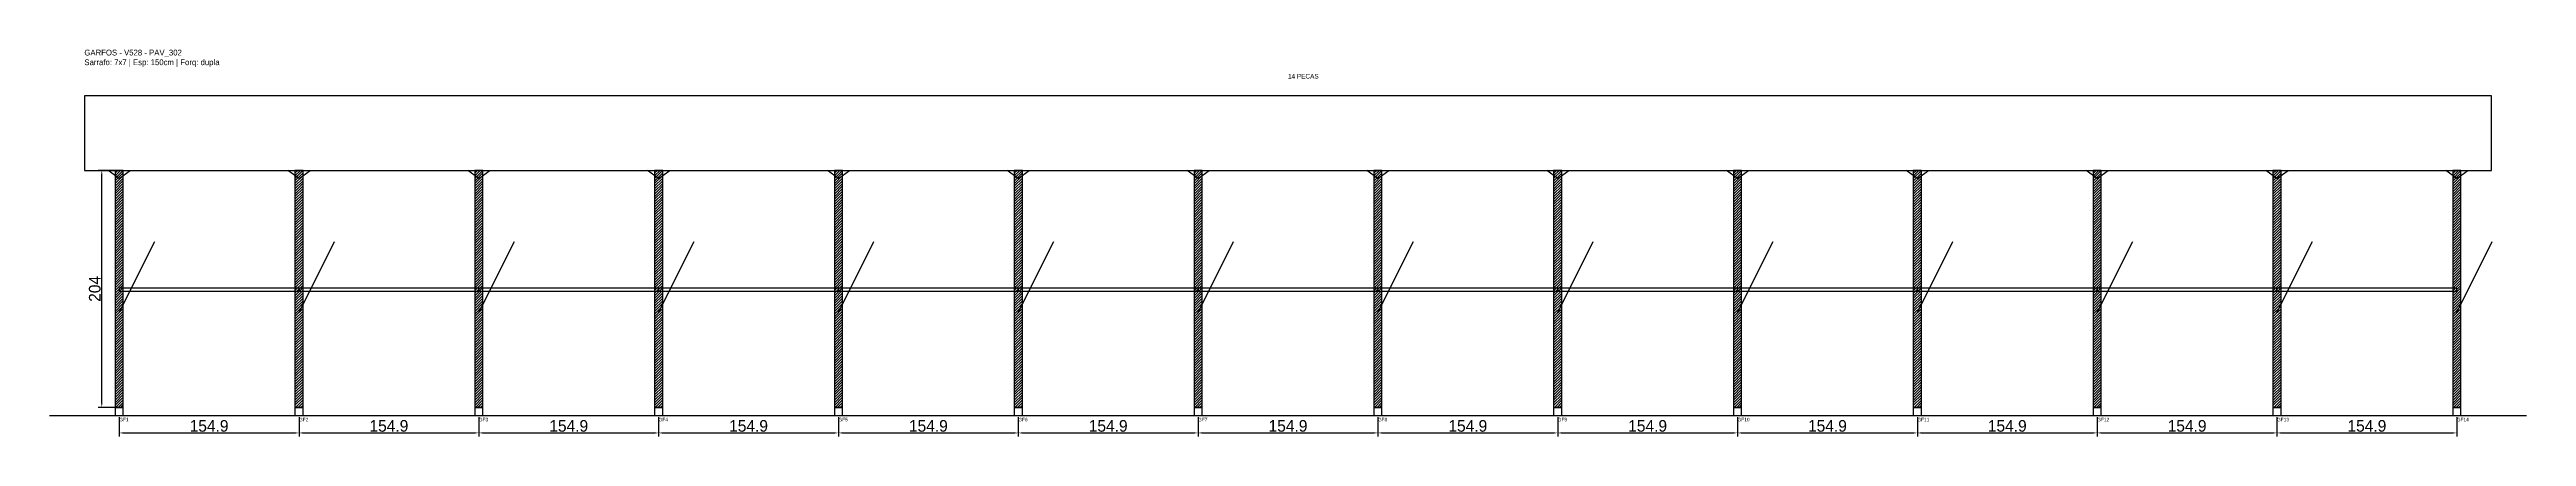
# Model space of a CAD drawing. Header units: metres. Extents: x -30 to 2104, y -25 to 308.
import ezdxf

# ---------------------------------------------------------------- set-up
doc = ezdxf.new("R2010")
doc.units = ezdxf.units.M
for name, color, linetype in [('BARRA_ANCORAGEM', 1, 'Continuous'), ('COTA', 241, 'Continuous'), ('GARFOS OK', 3, 'Continuous'), ('NOME DA VIGA', 6, 'Continuous'), ('SARR_7x7', 40, 'Continuous'), ('TIRAS REESCORAMENTO', 252, 'Continuous'), ('VIGAS', 3, 'Continuous')]:
    doc.layers.add(name, color=color, linetype=linetype)
doc.dimstyles.new('EZ DXF', dxfattribs={"dimtxt": 10, "dimasz": 3.5, "dimexe": 3, "dimexo": 1.5, "dimgap": 1, "dimtad": 1, "dimdec": 1, "dimdsep": 46, "dimcen": 2.5, "dimazin": 3, "dimtfac": 1, "dimtmove": 0, "dimatfit": 3})

msp = doc.modelspace()

# ---------------------------------------------------------------- hatches: boundary and pattern name
at = {"layer": 'COTA'}
h = msp.add_hatch(dxfattribs=at)
h.set_pattern_fill('ANSI31', scale=0.5)
h.paths.add_polyline_path([(26.5, 0), (33.5, 0), (33.5, 204), (26.5, 204)])
h = msp.add_hatch(dxfattribs=at)
h.set_pattern_fill('ANSI31', scale=0.5)
h.paths.add_polyline_path([(181.38, 0), (188.38, 0), (188.38, 204), (181.38, 204)])
h = msp.add_hatch(dxfattribs=at)
h.set_pattern_fill('ANSI31', scale=0.5)
h.paths.add_polyline_path([(336.27, 0), (343.27, 0), (343.27, 204), (336.27, 204)])
h = msp.add_hatch(dxfattribs=at)
h.set_pattern_fill('ANSI31', scale=0.5)
h.paths.add_polyline_path([(491.15, 0), (498.15, 0), (498.15, 204), (491.15, 204)])
h = msp.add_hatch(dxfattribs=at)
h.set_pattern_fill('ANSI31', scale=0.5)
h.paths.add_polyline_path([(646.04, 0), (653.04, 0), (653.04, 204), (646.04, 204)])
h = msp.add_hatch(dxfattribs=at)
h.set_pattern_fill('ANSI31', scale=0.5)
h.paths.add_polyline_path([(800.92, 0), (807.92, 0), (807.92, 204), (800.92, 204)])
h = msp.add_hatch(dxfattribs=at)
h.set_pattern_fill('ANSI31', scale=0.5)
h.paths.add_polyline_path([(955.81, 0), (962.81, 0), (962.81, 204), (955.81, 204)])
h = msp.add_hatch(dxfattribs=at)
h.set_pattern_fill('ANSI31', scale=0.5)
h.paths.add_polyline_path([(1110.69, 0), (1117.69, 0), (1117.69, 204), (1110.69, 204)])
h = msp.add_hatch(dxfattribs=at)
h.set_pattern_fill('ANSI31', scale=0.5)
h.paths.add_polyline_path([(1265.58, 0), (1272.58, 0), (1272.58, 204), (1265.58, 204)])
h = msp.add_hatch(dxfattribs=at)
h.set_pattern_fill('ANSI31', scale=0.5)
h.paths.add_polyline_path([(1420.46, 0), (1427.46, 0), (1427.46, 204), (1420.46, 204)])
h = msp.add_hatch(dxfattribs=at)
h.set_pattern_fill('ANSI31', scale=0.5)
h.paths.add_polyline_path([(1575.35, 0), (1582.35, 0), (1582.35, 204), (1575.35, 204)])
h = msp.add_hatch(dxfattribs=at)
h.set_pattern_fill('ANSI31', scale=0.5)
h.paths.add_polyline_path([(1730.23, 0), (1737.23, 0), (1737.23, 204), (1730.23, 204)])
h = msp.add_hatch(dxfattribs=at)
h.set_pattern_fill('ANSI31', scale=0.5)
h.paths.add_polyline_path([(1885.12, 0), (1892.12, 0), (1892.12, 204), (1885.12, 204)])
h = msp.add_hatch(dxfattribs=at)
h.set_pattern_fill('ANSI31', scale=0.5)
h.paths.add_polyline_path([(2040, 0), (2047, 0), (2047, 204), (2040, 204)])

# ---------------------------------------------------------------- linework, layer by layer
at = {"layer": 'BARRA_ANCORAGEM'}
for p, q in [((30, 81.6), (60.6, 142.8)), ((184.88, 81.6), (215.48, 142.8)), ((339.77, 81.6), (370.37, 142.8)), ((494.65, 81.6), (525.25, 142.8)), ((649.54, 81.6), (680.14, 142.8)), ((804.42, 81.6), (835.02, 142.8)), ((959.31, 81.6), (989.91, 142.8)), ((1114.19, 81.6), (1144.79, 142.8)), ((1269.08, 81.6), (1299.68, 142.8)), ((1423.96, 81.6), (1454.56, 142.8)), ((1578.85, 81.6), (1609.45, 142.8)), ((1733.73, 81.6), (1764.33, 142.8)), ((1888.62, 81.6), (1919.22, 142.8)), ((2043.5, 81.6), (2074.1, 142.8))]:
    msp.add_line(p, q, dxfattribs=at)
at = {"layer": 'GARFOS OK'}
for p, q in [((30, 197), (20.5, 204)), ((20.5, 204), (39.5, 204)), ((30, 197), (39.5, 204)), ((184.88, 197), (175.38, 204)), ((175.38, 204), (194.38, 204)), ((184.88, 197), (194.38, 204)), ((339.77, 197), (330.27, 204)), ((330.27, 204), (349.27, 204)), ((339.77, 197), (349.27, 204)), ((494.65, 197), (485.15, 204)), ((485.15, 204), (504.15, 204)), ((494.65, 197), (504.15, 204)), ((649.54, 197), (640.04, 204)), ((640.04, 204), (659.04, 204)), ((649.54, 197), (659.04, 204)), ((804.42, 197), (794.92, 204)), ((794.92, 204), (813.92, 204)), ((804.42, 197), (813.92, 204)), ((959.31, 197), (949.81, 204)), ((949.81, 204), (968.81, 204)), ((959.31, 197), (968.81, 204)), ((1114.19, 197), (1104.69, 204)), ((1104.69, 204), (1123.69, 204)), ((1114.19, 197), (1123.69, 204)), ((1269.08, 197), (1259.58, 204)), ((1259.58, 204), (1278.58, 204)), ((1269.08, 197), (1278.58, 204)), ((1423.96, 197), (1414.46, 204)), ((1414.46, 204), (1433.46, 204)), ((1423.96, 197), (1433.46, 204)), ((1578.85, 197), (1569.35, 204)), ((1569.35, 204), (1588.35, 204)), ((1578.85, 197), (1588.35, 204)), ((1733.73, 197), (1724.23, 204)), ((1724.23, 204), (1743.23, 204)), ((1733.73, 197), (1743.23, 204)), ((1888.62, 197), (1879.12, 204)), ((1879.12, 204), (1898.12, 204)), ((1888.62, 197), (1898.12, 204)), ((2043.5, 197), (2034, 204)), ((2034, 204), (2053, 204)), ((2043.5, 197), (2053, 204))]:
    msp.add_line(p, q, dxfattribs=at)
at = {"layer": 'GARFOS OK', "linetype": 'CONTINUOUS'}
msp.add_line((-30, -7), (2103.5, -7), dxfattribs=at)
at = {"layer": 'GARFOS OK'}
for points in [[(26.5, 0), (33.5, 0), (33.5, 204), (26.5, 204), (26.5, 0)], [(181.38, 0), (188.38, 0), (188.38, 204), (181.38, 204), (181.38, 0)], [(336.27, 0), (343.27, 0), (343.27, 204), (336.27, 204), (336.27, 0)], [(491.15, 0), (498.15, 0), (498.15, 204), (491.15, 204), (491.15, 0)], [(646.04, 0), (653.04, 0), (653.04, 204), (646.04, 204), (646.04, 0)], [(800.92, 0), (807.92, 0), (807.92, 204), (800.92, 204), (800.92, 0)], [(955.81, 0), (962.81, 0), (962.81, 204), (955.81, 204), (955.81, 0)], [(1110.69, 0), (1117.69, 0), (1117.69, 204), (1110.69, 204), (1110.69, 0)], [(1265.58, 0), (1272.58, 0), (1272.58, 204), (1265.58, 204), (1265.58, 0)], [(1420.46, 0), (1427.46, 0), (1427.46, 204), (1420.46, 204), (1420.46, 0)], [(1575.35, 0), (1582.35, 0), (1582.35, 204), (1575.35, 204), (1575.35, 0)], [(1730.23, 0), (1737.23, 0), (1737.23, 204), (1730.23, 204), (1730.23, 0)], [(1885.12, 0), (1892.12, 0), (1892.12, 204), (1885.12, 204), (1885.12, 0)], [(2040, 0), (2047, 0), (2047, 204), (2040, 204), (2040, 0)]]:
    msp.add_lwpolyline(points, dxfattribs=at)
at = {"layer": 'SARR_7x7'}
for points in [[(26.5, -7), (33.5, -7), (33.5, 0), (26.5, 0), (26.5, -7)], [(181.38, -7), (188.38, -7), (188.38, 0), (181.38, 0), (181.38, -7)], [(336.27, -7), (343.27, -7), (343.27, 0), (336.27, 0), (336.27, -7)], [(491.15, -7), (498.15, -7), (498.15, 0), (491.15, 0), (491.15, -7)], [(646.04, -7), (653.04, -7), (653.04, 0), (646.04, 0), (646.04, -7)], [(800.92, -7), (807.92, -7), (807.92, 0), (800.92, 0), (800.92, -7)], [(955.81, -7), (962.81, -7), (962.81, 0), (955.81, 0), (955.81, -7)], [(1110.69, -7), (1117.69, -7), (1117.69, 0), (1110.69, 0), (1110.69, -7)], [(1265.58, -7), (1272.58, -7), (1272.58, 0), (1265.58, 0), (1265.58, -7)], [(1420.46, -7), (1427.46, -7), (1427.46, 0), (1420.46, 0), (1420.46, -7)], [(1575.35, -7), (1582.35, -7), (1582.35, 0), (1575.35, 0), (1575.35, -7)], [(1730.23, -7), (1737.23, -7), (1737.23, 0), (1730.23, 0), (1730.23, -7)], [(1885.12, -7), (1892.12, -7), (1892.12, 0), (1885.12, 0), (1885.12, -7)], [(2040, -7), (2047, -7), (2047, 0), (2040, 0), (2040, -7)]]:
    msp.add_lwpolyline(points, dxfattribs=at)
at = {"layer": 'TIRAS REESCORAMENTO'}
for points in [[(30, 100), (184.88, 100), (184.88, 102.5), (30, 102.5), (30, 100)], [(184.88, 100), (339.77, 100), (339.77, 102.5), (184.88, 102.5), (184.88, 100)], [(339.77, 100), (494.65, 100), (494.65, 102.5), (339.77, 102.5), (339.77, 100)], [(494.65, 100), (649.54, 100), (649.54, 102.5), (494.65, 102.5), (494.65, 100)], [(649.54, 100), (804.42, 100), (804.42, 102.5), (649.54, 102.5), (649.54, 100)], [(804.42, 100), (959.31, 100), (959.31, 102.5), (804.42, 102.5), (804.42, 100)], [(959.31, 100), (1114.19, 100), (1114.19, 102.5), (959.31, 102.5), (959.31, 100)], [(1114.19, 100), (1269.08, 100), (1269.08, 102.5), (1114.19, 102.5), (1114.19, 100)], [(1269.08, 100), (1423.96, 100), (1423.96, 102.5), (1269.08, 102.5), (1269.08, 100)], [(1423.96, 100), (1578.85, 100), (1578.85, 102.5), (1423.96, 102.5), (1423.96, 100)], [(1578.85, 100), (1733.73, 100), (1733.73, 102.5), (1578.85, 102.5), (1578.85, 100)], [(1733.73, 100), (1888.62, 100), (1888.62, 102.5), (1733.73, 102.5), (1733.73, 100)], [(1888.62, 100), (2043.5, 100), (2043.5, 102.5), (1888.62, 102.5), (1888.62, 100)]]:
    msp.add_lwpolyline(points, dxfattribs=at)
at = {"layer": 'VIGAS'}
msp.add_lwpolyline([(0, 204), (2073.5, 204), (2073.5, 268), (0, 268), (0, 204)], dxfattribs=at)

# ---------------------------------------------------------------- texts
at = {"layer": 'NOME DA VIGA'}
for s, height, p in [('14 PECAS', 4, (1036.75, 283)), ('GF1', 3, (30, -12)), ('GF2', 3, (184.88, -12)), ('GF3', 3, (339.77, -12)), ('GF4', 3, (494.65, -12)), ('GF5', 3, (649.54, -12)), ('GF6', 3, (804.42, -12)), ('GF7', 3, (959.31, -12)), ('GF8', 3, (1114.19, -12)), ('GF9', 3, (1269.08, -12)), ('GF10', 3, (1423.96, -12)), ('GF11', 3, (1578.85, -12)), ('GF12', 3, (1733.73, -12)), ('GF13', 3, (1888.62, -12)), ('GF14', 3, (2043.5, -12))]:
    msp.add_text(s, height=height, dxfattribs=at).set_placement(p)
at = {"layer": 'NOME DA VIGA', "insert": (0, 293), "char_height": 5, "attachment_point": 7}
msp.add_mtext('GARFOS - V528 - PAV_302\\PSarrafo: 7x7 | Esp: 150cm | Forq: dupla', dxfattribs=at)

# ---------------------------------------------------------------- dimensions: what is measured, and where the dimension line sits
at = {"layer": 'COTA'}
msp.add_linear_dim(base=(15, 0), p1=(30, 0), p2=(30, 204), angle=90, dimstyle='EZ DXF', dxfattribs=at).render()
for base, p1, p2 in [((30, -22), (30, -7), (184.88, -7)), ((184.88, -22), (184.88, -7), (339.77, -7)), ((339.77, -22), (339.77, -7), (494.65, -7)), ((494.65, -22), (494.65, -7), (649.54, -7)), ((649.54, -22), (649.54, -7), (804.42, -7)), ((804.42, -22), (804.42, -7), (959.31, -7)), ((959.31, -22), (959.31, -7), (1114.19, -7)), ((1114.19, -22), (1114.19, -7), (1269.08, -7)), ((1269.08, -22), (1269.08, -7), (1423.96, -7)), ((1423.96, -22), (1423.96, -7), (1578.85, -7)), ((1578.85, -22), (1578.85, -7), (1733.73, -7)), ((1733.73, -22), (1733.73, -7), (1888.62, -7)), ((1888.62, -22), (1888.62, -7), (2043.5, -7))]:
    msp.add_linear_dim(base=base, p1=p1, p2=p2, dimstyle='EZ DXF', dxfattribs=at).render()

doc.saveas('drawing.dxf')
